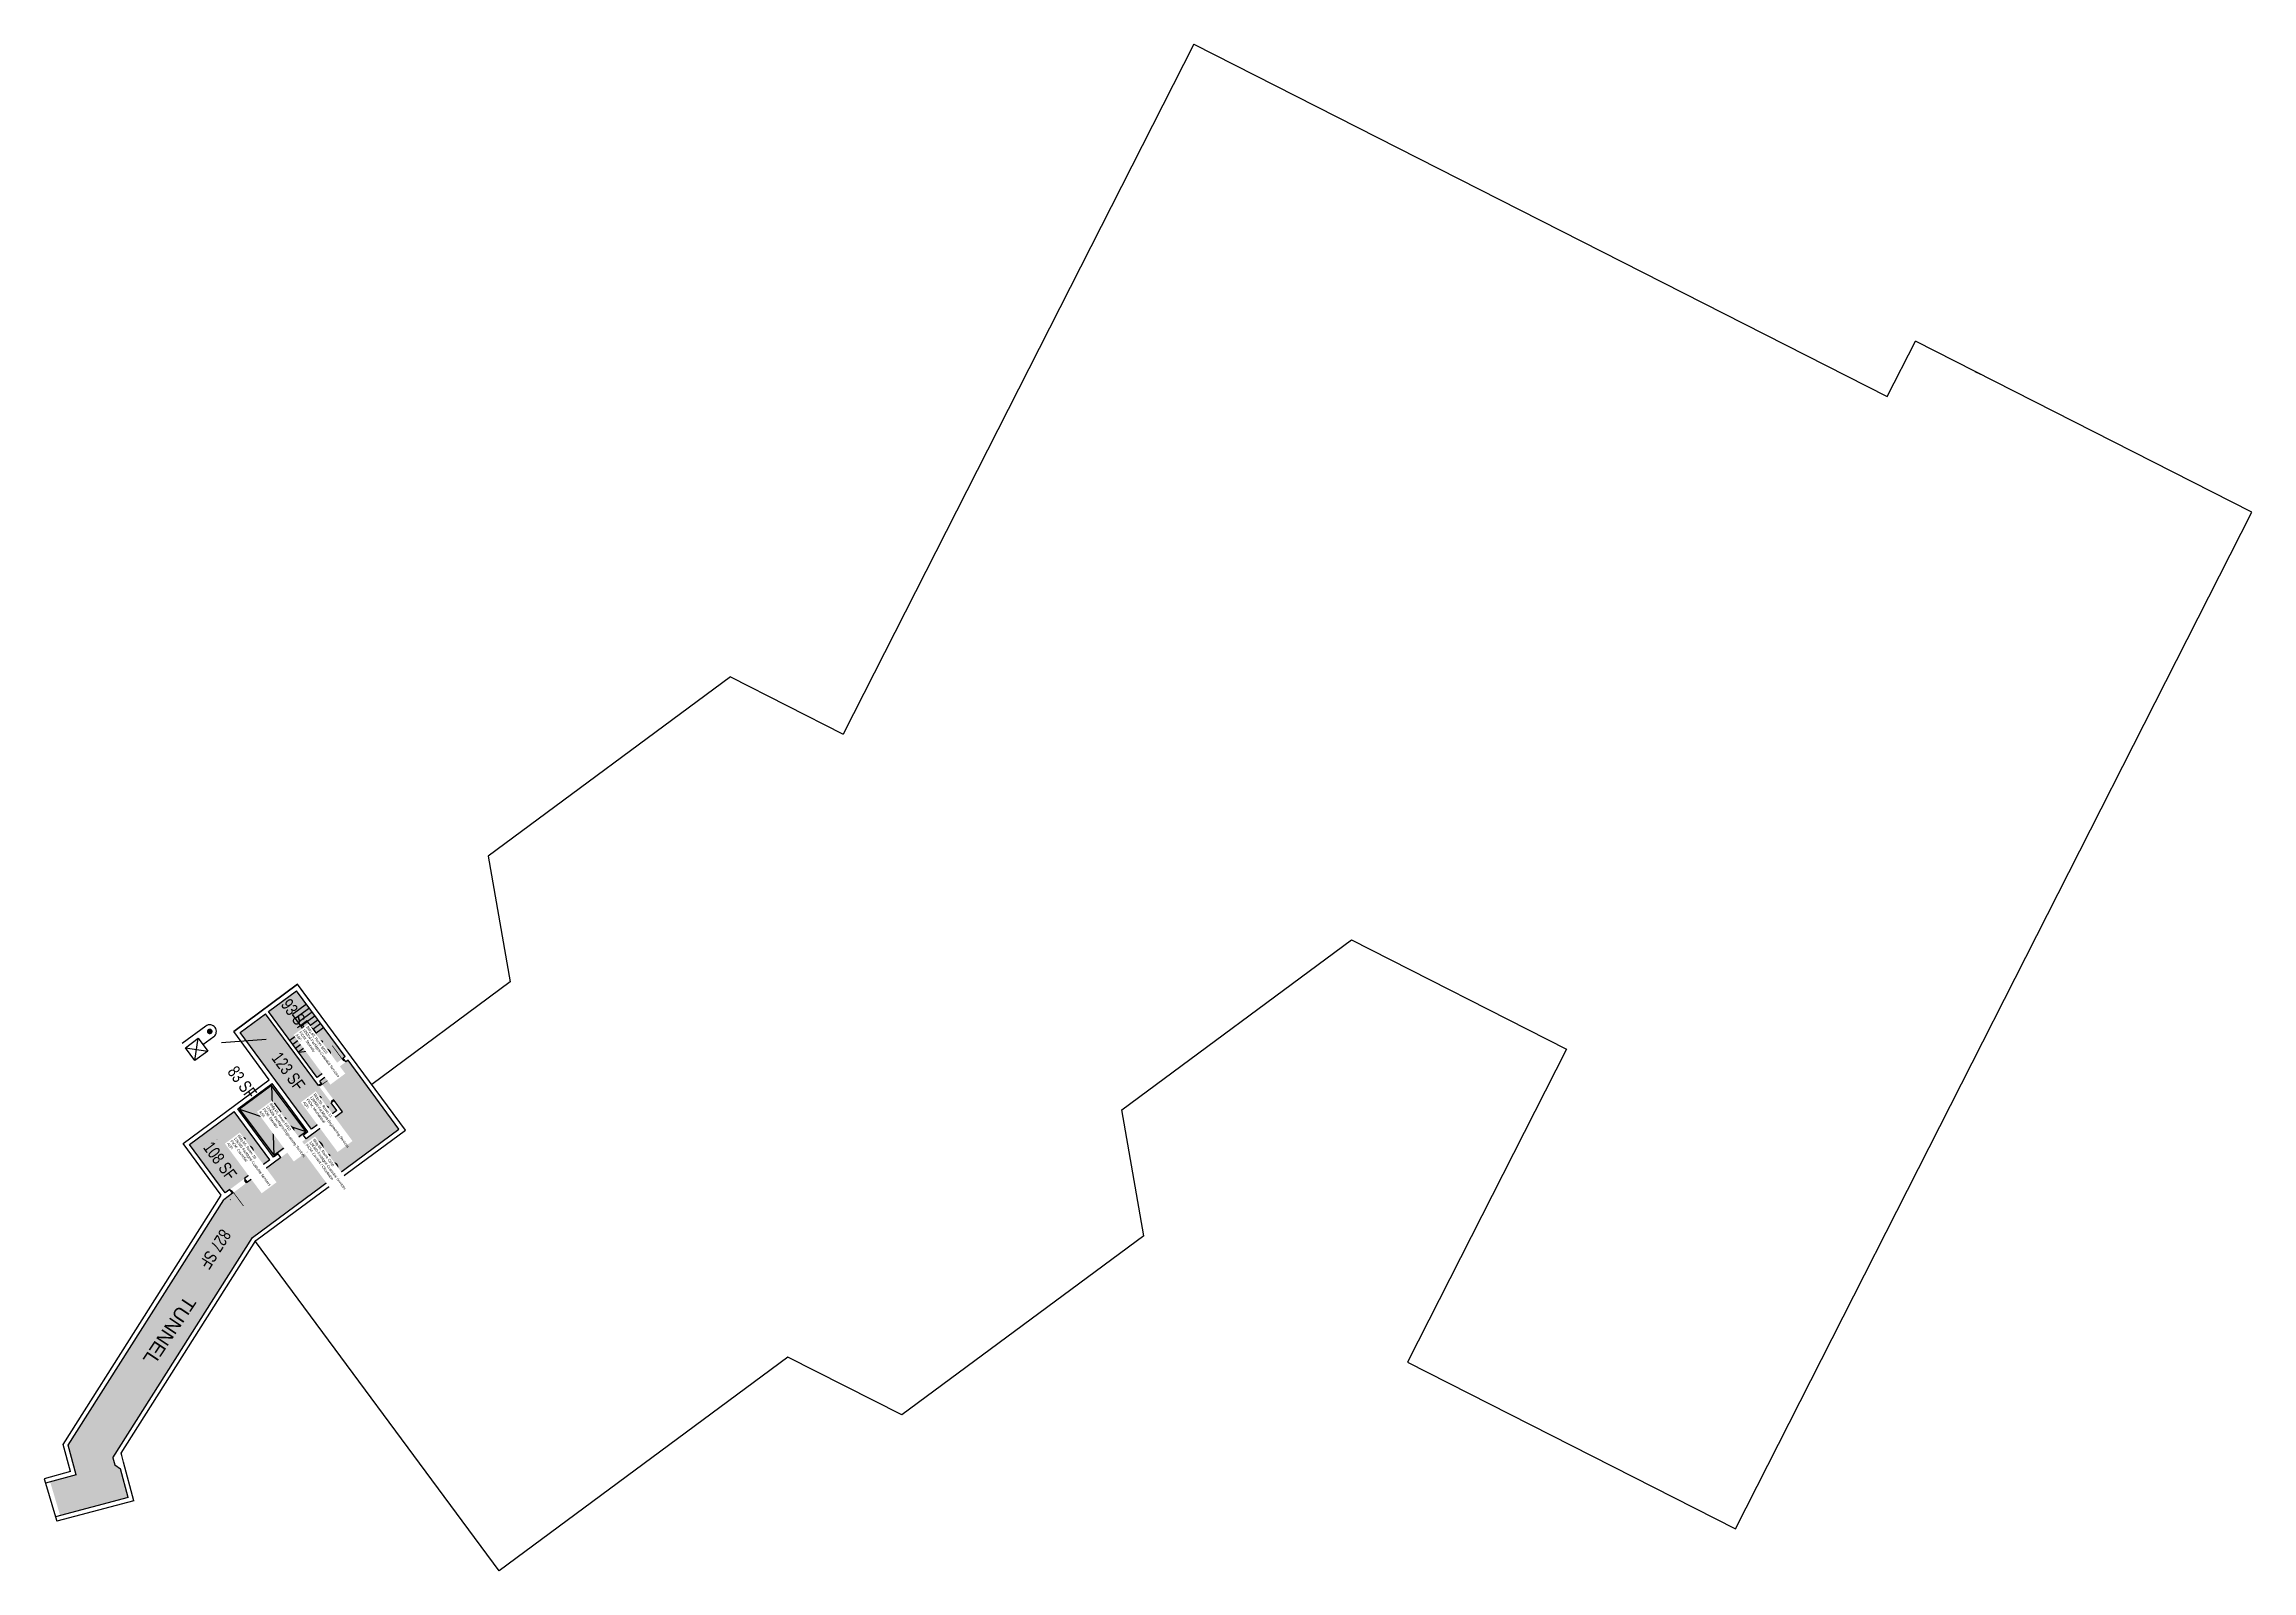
# Model space of a CAD drawing. Header units: inches. Extents: x 69217836 to 69222610, y 27671187 to 27674487.
import ezdxf
from ezdxf.enums import TextEntityAlignment as Align

# ---------------------------------------------------------------- set-up
doc = ezdxf.new("R2010")
doc.units = ezdxf.units.IN
doc.header["$LTSCALE"] = 25
doc.header["$MEASUREMENT"] = 0
doc.layers.get('0').update_dxf_attribs({"linetype": 'CONTINUOUS'})
for name, color, linetype in [('A-DOOR', 2, 'CONTINUOUS'), ('A-FLOR', 3, 'CONTINUOUS'), ('A-IDEN-ICON', 4, 'CONTINUOUS'), ('A-IDEN-RNUM', 7, 'CONTINUOUS'), ('A-IDEN-SNUM', 4, 'CONTINUOUS'), ('A-IDEN-TEXT', 4, 'CONTINUOUS'), ('A-IDEN-VNUM', 4, 'CONTINUOUS'), ('A-SITE', 3, 'CONTINUOUS'), ('A-WALL', 5, 'CONTINUOUS'), ('AREA-TEXT', 3, 'CONTINUOUS'), ('Rooms-Category-Color', 7, 'CONTINUOUS'), ('Rooms-College-Color', 7, 'CONTINUOUS'), ('Rooms-Department-Color', 7, 'CONTINUOUS'), ('Rooms-Division-Color', 7, 'CONTINUOUS'), ('Rooms-Information', 7, 'CONTINUOUS')]:
    doc.layers.add(name, color=color, linetype=linetype)
doc.styles.add('Annotative', font='arial.ttf')
doc.styles.add('CP_AREA', font='arial.ttf', dxfattribs={"height": 15})
doc.styles.add('CP_ROOMSNUMBER', font='arial.ttf', dxfattribs={"height": 1})
doc.styles.add('CP_ROOMVNUMBER', font='arial.ttf', dxfattribs={"width": 0.85, "height": 0.075})

# ---------------------------------------------------------------- blocks, each defined once
blk = doc.blocks.new('CPELEV')
at = {"color": 0, "linetype": 'ByBlock'}
for p, q in [((-0.035, 0.03), (-0.035, -0.08)), ((0.015, 0.03), (0.015, -0.02)), ((-0.015, -0.08), (-0.015, -0.02)), ((-0.015, -0.02), (0.045, -0.02)), ((-0.015, -0.08), (0.045, -0.02)), ((0.045, -0.08), (-0.015, -0.02)), ((0.045, -0.08), (-0.015, -0.08)), ((0.045, -0.02), (0.045, -0.08))]:
    blk.add_line(p, q, dxfattribs=at)
at = {"color": 0, "linetype": 'ByBlock', "const_width": 0.0106}
blk.add_lwpolyline([(-0.0153, 0.03, 1), (-0.0047, 0.03, 1)], format="xyb", close=True, dxfattribs=at)
at = {"color": 0, "linetype": 'ByBlock'}
blk.add_arc((-0.01, 0.03), 0.025, 0, 180, dxfattribs=at)

msp = doc.modelspace()

# ---------------------------------------------------------------- hatches: boundary and pattern name
at = {"layer": 'Rooms-Category-Color', "true_color": 0xadadad}
for points in [[(69218321.1, 27672395.8), (69218380.7, 27672315.3), (69218426.4, 27672253.5), (69218487.4, 27672298.7), (69218463.4, 27672331.3), (69218459.8, 27672336.1), (69218417.9, 27672392.8), (69218403.6, 27672412.1), (69218382.2, 27672441)], [(69218260, 27672350.6), (69218281.4, 27672321.7), (69218295.7, 27672302.4), (69218414.3, 27672142), (69218419.2, 27672145.6), (69218451.3, 27672169.4), (69218469, 27672182.4), (69218374.2, 27672310.5), (69218314.6, 27672391)], [(69218432.3, 27672245.5), (69218493.4, 27672290.7), (69218509.2, 27672269.4), (69218532.9, 27672237.2), (69218536.5, 27672232.4), (69218542.5, 27672224.4), (69218597.5, 27672150), (69218603.4, 27672142), (69218286.7, 27671907.6), (69217984.8, 27671431.2), (69217988.8, 27671416.4), (69218001.5, 27671407.4), (69218018, 27671345.6), (69217870.8, 27671306.6), (69217849.1, 27671379.8), (69217905.7, 27671394.3), (69217888.5, 27671458.6), (69218224.9, 27671989.3), (69218233.8, 27671995.9), (69218292.5, 27672039.4), (69218295.7, 27672041.7), (69218298.4, 27672043.7), (69218327.3, 27672065.1), (69218330.3, 27672067.3), (69218333.5, 27672069.7), (69218347.9, 27672080.4), (69218402.6, 27672120.9), (69218425.1, 27672137.5), (69218457.3, 27672161.3), (69218462.1, 27672164.9), (69218466.9, 27672168.5), (69218470.1, 27672170.8), (69218481.4, 27672179.2)], [(69218255, 27672185.8), (69218332.3, 27672081.3), (69218342, 27672088.5), (69218396.7, 27672128.9), (69218406.3, 27672136), (69218329, 27672240.5)], [(69218150.5, 27672108.5), (69218227.8, 27672004), (69218324.3, 27672075.4), (69218247, 27672179.9), (69218238.5, 27672173.6), (69218161.4, 27672116.5)]]:
    msp.add_hatch(color=253, dxfattribs=at).paths.add_polyline_path(points)
at = {"layer": 'Rooms-College-Color', "true_color": 0xadadad}
for points in [[(69218321.1, 27672395.8), (69218380.7, 27672315.3), (69218426.4, 27672253.5), (69218487.4, 27672298.7), (69218463.4, 27672331.3), (69218459.8, 27672336.1), (69218417.9, 27672392.8), (69218403.6, 27672412.1), (69218382.2, 27672441)], [(69218260, 27672350.6), (69218281.4, 27672321.7), (69218295.7, 27672302.4), (69218414.3, 27672142), (69218419.2, 27672145.6), (69218451.3, 27672169.4), (69218469, 27672182.4), (69218374.2, 27672310.5), (69218314.6, 27672391)], [(69218432.3, 27672245.5), (69218493.4, 27672290.7), (69218509.2, 27672269.4), (69218532.9, 27672237.2), (69218536.5, 27672232.4), (69218542.5, 27672224.4), (69218597.5, 27672150), (69218603.4, 27672142), (69218286.7, 27671907.6), (69217984.8, 27671431.2), (69217988.8, 27671416.4), (69218001.5, 27671407.4), (69218018, 27671345.6), (69217870.8, 27671306.6), (69217849.1, 27671379.8), (69217905.7, 27671394.3), (69217888.5, 27671458.6), (69218224.9, 27671989.3), (69218233.8, 27671995.9), (69218292.5, 27672039.4), (69218295.7, 27672041.7), (69218298.4, 27672043.7), (69218327.3, 27672065.1), (69218330.3, 27672067.3), (69218333.5, 27672069.7), (69218347.9, 27672080.4), (69218402.6, 27672120.9), (69218425.1, 27672137.5), (69218457.3, 27672161.3), (69218462.1, 27672164.9), (69218466.9, 27672168.5), (69218470.1, 27672170.8), (69218481.4, 27672179.2)], [(69218255, 27672185.8), (69218332.3, 27672081.3), (69218342, 27672088.5), (69218396.7, 27672128.9), (69218406.3, 27672136), (69218329, 27672240.5)], [(69218150.5, 27672108.5), (69218227.8, 27672004), (69218324.3, 27672075.4), (69218247, 27672179.9), (69218238.5, 27672173.6), (69218161.4, 27672116.5)]]:
    msp.add_hatch(color=253, dxfattribs=at).paths.add_polyline_path(points)
at = {"layer": 'Rooms-Department-Color', "true_color": 0xacacac}
for points in [[(69218321.1, 27672395.8), (69218380.7, 27672315.3), (69218426.4, 27672253.5), (69218487.4, 27672298.7), (69218463.4, 27672331.3), (69218459.8, 27672336.1), (69218417.9, 27672392.8), (69218403.6, 27672412.1), (69218382.2, 27672441)], [(69218260, 27672350.6), (69218281.4, 27672321.7), (69218295.7, 27672302.4), (69218414.3, 27672142), (69218419.2, 27672145.6), (69218451.3, 27672169.4), (69218469, 27672182.4), (69218374.2, 27672310.5), (69218314.6, 27672391)], [(69218432.3, 27672245.5), (69218493.4, 27672290.7), (69218509.2, 27672269.4), (69218532.9, 27672237.2), (69218536.5, 27672232.4), (69218542.5, 27672224.4), (69218597.5, 27672150), (69218603.4, 27672142), (69218286.7, 27671907.6), (69217984.8, 27671431.2), (69217988.8, 27671416.4), (69218001.5, 27671407.4), (69218018, 27671345.6), (69217870.8, 27671306.6), (69217849.1, 27671379.8), (69217905.7, 27671394.3), (69217888.5, 27671458.6), (69218224.9, 27671989.3), (69218233.8, 27671995.9), (69218292.5, 27672039.4), (69218295.7, 27672041.7), (69218298.4, 27672043.7), (69218327.3, 27672065.1), (69218330.3, 27672067.3), (69218333.5, 27672069.7), (69218347.9, 27672080.4), (69218402.6, 27672120.9), (69218425.1, 27672137.5), (69218457.3, 27672161.3), (69218462.1, 27672164.9), (69218466.9, 27672168.5), (69218470.1, 27672170.8), (69218481.4, 27672179.2)], [(69218255, 27672185.8), (69218332.3, 27672081.3), (69218342, 27672088.5), (69218396.7, 27672128.9), (69218406.3, 27672136), (69218329, 27672240.5)], [(69218150.5, 27672108.5), (69218227.8, 27672004), (69218324.3, 27672075.4), (69218247, 27672179.9), (69218238.5, 27672173.6), (69218161.4, 27672116.5)]]:
    msp.add_hatch(color=253, dxfattribs=at).paths.add_polyline_path(points)
at = {"layer": 'Rooms-Division-Color', "true_color": 0xadadad}
for points in [[(69218321.1, 27672395.8), (69218380.7, 27672315.3), (69218426.4, 27672253.5), (69218487.4, 27672298.7), (69218463.4, 27672331.3), (69218459.8, 27672336.1), (69218417.9, 27672392.8), (69218403.6, 27672412.1), (69218382.2, 27672441)], [(69218260, 27672350.6), (69218281.4, 27672321.7), (69218295.7, 27672302.4), (69218414.3, 27672142), (69218419.2, 27672145.6), (69218451.3, 27672169.4), (69218469, 27672182.4), (69218374.2, 27672310.5), (69218314.6, 27672391)], [(69218432.3, 27672245.5), (69218493.4, 27672290.7), (69218509.2, 27672269.4), (69218532.9, 27672237.2), (69218536.5, 27672232.4), (69218542.5, 27672224.4), (69218597.5, 27672150), (69218603.4, 27672142), (69218286.7, 27671907.6), (69217984.8, 27671431.2), (69217988.8, 27671416.4), (69218001.5, 27671407.4), (69218018, 27671345.6), (69217870.8, 27671306.6), (69217849.1, 27671379.8), (69217905.7, 27671394.3), (69217888.5, 27671458.6), (69218224.9, 27671989.3), (69218233.8, 27671995.9), (69218292.5, 27672039.4), (69218295.7, 27672041.7), (69218298.4, 27672043.7), (69218327.3, 27672065.1), (69218330.3, 27672067.3), (69218333.5, 27672069.7), (69218347.9, 27672080.4), (69218402.6, 27672120.9), (69218425.1, 27672137.5), (69218457.3, 27672161.3), (69218462.1, 27672164.9), (69218466.9, 27672168.5), (69218470.1, 27672170.8), (69218481.4, 27672179.2)], [(69218255, 27672185.8), (69218332.3, 27672081.3), (69218342, 27672088.5), (69218396.7, 27672128.9), (69218406.3, 27672136), (69218329, 27672240.5)], [(69218150.5, 27672108.5), (69218227.8, 27672004), (69218324.3, 27672075.4), (69218247, 27672179.9), (69218238.5, 27672173.6), (69218161.4, 27672116.5)]]:
    msp.add_hatch(color=253, dxfattribs=at).paths.add_polyline_path(points)

# ---------------------------------------------------------------- linework, layer by layer
at = {"layer": 'A-DOOR'}
for points in [[(69218480.4, 27672293.5, 1.5, 1.5, 0), (69218459, 27672322.5, 0, 0, 0), (69218458.4, 27672322, 0, 0, 0.414214), (69218453, 27672271.4, 0, 0, 0.414214)], [(69218437.5, 27672238.4, 1.5, 1.5, 0), (69218471.3, 27672263.4, 0, 0, 0), (69218470.8, 27672264, 0, 0, -0.414214), (69218462, 27672205.3, 0, 0, -0.414214)], [(69218245.7, 27672004.7, 1.5, 1.5, 0), (69218267.1, 27671975.8, 0, 0, 0), (69218267.7, 27671976.2, 0, 0, 0.414214), (69218273.1, 27672026.9, 0, 0, 0.414214)]]:
    msp.add_lwpolyline(points, format="xyseb", dxfattribs=at)
at = {"layer": 'A-FLOR'}
for p, q in [((69218403.6, 27672412.1), (69218373, 27672389.5)), ((69218428.6, 27672378.3), (69218367.5, 27672333.1)), ((69218429.2, 27672313.5), (69218373, 27672389.5)), ((69218434.8, 27672369.9), (69218373.7, 27672324.7)), ((69218409.8, 27672403.6), (69218379.3, 27672381)), ((69218441, 27672361.4), (69218379.9, 27672316.2)), ((69218416.1, 27672395.2), (69218385.5, 27672372.6)), ((69218422.3, 27672386.7), (69218391.8, 27672364.2)), ((69218416.8, 27672330.4), (69218386.2, 27672307.8)), ((69218386.2, 27672307.8), (69218429.2, 27672313.5)), ((69218423, 27672321.9), (69218407.7, 27672310.6)), ((69218429.2, 27672313.5), (69218429.2, 27672313.5)), ((69218328.1, 27672236.1), (69218258.9, 27672185)), ((69218328.1, 27672236.1), (69218332.7, 27672085.3)), ((69218401.8, 27672136.5), (69218328.1, 27672236.1)), ((69218258.9, 27672185), (69218401.8, 27672136.5)), ((69218258.9, 27672185), (69218332.7, 27672085.3)), ((69218332.7, 27672085.3), (69218401.8, 27672136.5)), ((69217839.1, 27671376.5), (69217861, 27671303.7))]:
    msp.add_line(p, q, dxfattribs=at)
at = {"layer": 'A-IDEN-ICON'}
msp.add_line((69218219.7, 27672329.2), (69218316.2, 27672336), dxfattribs=at)
at = {"layer": 'A-SITE'}
for p, q in [((69220321.8, 27674487.2), (69219564, 27672995.6)), ((69220321.8, 27674487.2), (69221821.4, 27673725.4)), ((69221821.4, 27673725.4), (69221882.1, 27673844.8)), ((69222609.6, 27673475.3), (69221882.1, 27673844.8)), ((69222023.8, 27673772.8), (69222011.4, 27673779.2)), ((69221493.1, 27671277.6), (69222609.6, 27673475.3)), ((69219319.9, 27673119.6), (69218796.3, 27672732)), ((69219319.9, 27673119.6), (69219564, 27672995.6)), ((69218796.3, 27672732), (69218844, 27672460)), ((69220166.5, 27672183.4), (69220662.8, 27672550.7)), ((69220662.8, 27672550.7), (69221128.1, 27672314.4)), ((69218844, 27672460), (69218544.6, 27672238.4)), ((69221128.1, 27672314.4), (69220784.3, 27671637.7)), ((69220214.2, 27671911.4), (69220166.5, 27672183.4)), ((69218820, 27671186.9), (69218293.1, 27671899)), ((69220214.2, 27671911.4), (69219690.5, 27671523.9)), ((69219444.3, 27671648.9), (69218820, 27671186.9)), ((69219690.5, 27671523.9), (69219444.3, 27671648.9)), ((69220784.3, 27671637.7), (69221493.1, 27671277.6))]:
    msp.add_line(p, q, dxfattribs=at)
at = {"layer": 'A-WALL'}
for p, q in [((69218246, 27672352.7), (69218384.3, 27672455)), ((69218384.3, 27672455), (69218246, 27672352.7)), ((69218321.1, 27672395.8), (69218382.2, 27672441)), ((69218487.4, 27672298.7), (69218382.2, 27672441)), ((69218617.4, 27672139.9), (69218384.3, 27672455)), ((69218411.6, 27672418), (69218384.3, 27672455)), ((69218260, 27672350.6), (69218314.6, 27672391)), ((69218429.4, 27672235.9), (69218314.6, 27672391)), ((69218426.4, 27672253.5), (69218321.1, 27672395.8)), ((69218323, 27672248.6), (69218246, 27672352.7)), ((69218273.4, 27672315.7), (69218246, 27672352.7)), ((69218414.3, 27672142), (69218260, 27672350.6)), ((69218450.5, 27672271.4), (69218426.3, 27672253.5)), ((69218452.1, 27672272.6), (69218450.5, 27672271.4)), ((69218456.4, 27672263.3), (69218450.5, 27672271.4)), ((69218455.6, 27672267.7), (69218452.1, 27672272.6)), ((69218455.6, 27672267.7), (69218454, 27672266.5)), ((69218481, 27672294), (69218482.6, 27672295.2)), ((69218484.6, 27672289.1), (69218481, 27672294)), ((69218487.4, 27672298.7), (69218482.6, 27672295.2)), ((69218488.6, 27672287.1), (69218482.6, 27672295.2)), ((69218486.2, 27672290.3), (69218484.6, 27672289.1)), ((69218493.4, 27672290.7), (69218488.6, 27672287.1)), ((69218603.4, 27672142), (69218493.4, 27672290.7)), ((69218136.5, 27672110.6), (69218323, 27672248.6)), ((69218136.5, 27672110.6), (69218323, 27672248.6)), ((69218255, 27672185.8), (69218329, 27672240.5)), ((69218406.3, 27672136), (69218329, 27672240.5)), ((69218406.3, 27672136), (69218329, 27672240.5)), ((69218435.9, 27672240.7), (69218429.4, 27672235.9)), ((69218432.2, 27672235.5), (69218431, 27672237.1)), ((69218437.1, 27672239.1), (69218432.2, 27672235.5)), ((69218456.4, 27672263.3), (69218432.3, 27672245.5)), ((69218435.9, 27672240.7), (69218432.3, 27672245.5)), ((69218437.1, 27672239.1), (69218435.9, 27672240.7)), ((69218150.5, 27672108.5), (69218247, 27672179.9)), ((69218324.3, 27672075.4), (69218247, 27672179.9)), ((69218332.3, 27672081.3), (69218255, 27672185.8)), ((69218481.4, 27672179.2), (69218402.6, 27672120.9)), ((69218469, 27672182.4), (69218414.3, 27672142)), ((69218463.2, 27672203.7), (69218456.8, 27672198.9)), ((69218469, 27672182.4), (69218456.8, 27672198.9)), ((69218462, 27672205.3), (69218457.2, 27672201.7)), ((69218458.4, 27672200.1), (69218457.2, 27672201.7)), ((69218463.2, 27672203.7), (69218462, 27672205.3)), ((69218481.4, 27672179.2), (69218463.2, 27672203.7)), ((69218286.7, 27671907.6), (69218603.4, 27672142)), ((69218294.2, 27671900.7), (69218617.4, 27672139.9)), ((69218406.3, 27672136), (69218396.7, 27672128.9)), ((69218402.6, 27672120.9), (69218396.7, 27672128.9)), ((69218219.1, 27671999), (69218136.5, 27672110.6)), ((69218227.8, 27672004), (69218150.5, 27672108.5)), ((69218324.3, 27672075.4), (69218269.6, 27672034.9)), ((69218347.9, 27672080.4), (69218275.6, 27672026.9)), ((69218342, 27672088.5), (69218332.3, 27672081.3)), ((69218347.9, 27672080.4), (69218342, 27672088.5)), ((69218275.6, 27672026.9), (69218269.6, 27672034.9)), ((69218270.4, 27672030.5), (69218272, 27672031.7)), ((69218274, 27672025.7), (69218270.4, 27672030.5)), ((69218275.6, 27672026.9), (69218274, 27672025.7)), ((69217877.7, 27671460.2), (69218219.1, 27671999)), ((69217888.5, 27671458.6), (69218224.9, 27671989.3)), ((69218243.4, 27672003.1), (69218224.9, 27671989.3)), ((69218237.5, 27672011.1), (69218227.8, 27672004)), ((69218243.4, 27672003.1), (69218237.5, 27672011.1)), ((69218238.6, 27671989.5), (69218239.1, 27671988.7)), ((69218238.6, 27671989.5), (69218239.1, 27671988.7)), ((69218241.5, 27672009.1), (69218239.9, 27672007.9)), ((69218245, 27672004.3), (69218241.5, 27672009.1)), ((69218245, 27672004.3), (69218243.4, 27672003.1)), ((69217984.8, 27671431.2), (69218286.7, 27671907.6)), ((69218002.9, 27671441.1), (69218294.2, 27671900.7)), ((69217893.4, 27671401.4), (69217877.7, 27671460.2)), ((69217905.7, 27671394.3), (69217888.5, 27671458.6)), ((69217984.8, 27671431.2), (69217988.8, 27671416.4)), ((69217988.8, 27671416.4), (69218001.5, 27671407.4)), ((69218018, 27671345.6), (69218001.5, 27671407.4)), ((69218004.2, 27671436.4), (69218002.9, 27671441.1)), ((69218008.1, 27671421.6), (69218004.2, 27671436.4)), ((69218030.3, 27671338.5), (69218008.1, 27671421.6)), ((69217893.4, 27671401.4), (69217836.2, 27671386.1)), ((69217836.2, 27671386.1), (69217839.1, 27671376.5)), ((69217905.7, 27671394.3), (69217839.1, 27671376.5)), ((69218018, 27671345.6), (69217861, 27671303.7)), ((69218030.3, 27671338.5), (69217863.9, 27671294.1)), ((69217861, 27671303.7), (69217863.9, 27671294.1))]:
    msp.add_line(p, q, dxfattribs=at)

# ---------------------------------------------------------------- block references
at = {"layer": 'A-IDEN-ICON', "xscale": 575.9999999972644, "yscale": 575.9999999972644, "zscale": 575.9999999972644, "rotation": 306.4982060704332}
msp.add_blockref('CPELEV', (69218183.8, 27672338.1), dxfattribs=at)

# ---------------------------------------------------------------- texts
at = {"layer": 'A-IDEN-RNUM', "style": 'CP_ROOMSNUMBER'}
for s, p in [('S010-00', (69218409, 27672299.1)), ('0011-00', (69218371.4, 27672247.6)), ('E010-00', (69218344.9, 27672133.6)), ('0010-00', (69218208.5, 27672118.6)), ('C010-00', (69218390.2, 27672074.9))]:
    msp.add_text(s, height=0.36, rotation=0.2151, dxfattribs=at).set_placement(p)
at = {"layer": 'A-IDEN-SNUM', "style": 'CP_ROOMSNUMBER'}
for s, p in [('0650S01000', (69218409, 27672299.1)), ('0650001100', (69218371.4, 27672247.6)), ('0650E01000', (69218344.9, 27672133.6)), ('0650001000', (69218208.5, 27672118.6)), ('0650C01000', (69218390.2, 27672074.9))]:
    msp.add_text(s, height=0.36, rotation=0.2151, dxfattribs=at).set_placement(p)
at = {"layer": 'A-IDEN-TEXT', "style": 'Annotative'}
msp.add_text('TUNNEL', height=30, rotation=236.3116, dxfattribs=at).set_placement((69218141.4, 27671783.7))
at = {"layer": 'A-IDEN-VNUM', "style": 'CP_ROOMVNUMBER', "width": 0.85}
for s, p in [('S10', (69218379.5, 27672344.9)), ('E10', (69218300.4, 27672178.7)), ('11', (69218395.2, 27672199.1)), ('10', (69218231, 27672109.9)), ('C10', (69218393.7, 27672101.5))]:
    msp.add_text(s, height=40, rotation=306.4982, dxfattribs=at).set_placement(p)
at = {"layer": 'AREA-TEXT', "style": 'CP_AREA', "width": 0.75}
for s, rotation, p in [('93 SF', 306.4982, (69218380.1, 27672388.2)), ('83 SF', 306.4982, (69218264.5, 27672243)), ('123 SF', 306.4982, (69218364.5, 27672266.5)), ('108 SF', 306.4982, (69218216.7, 27672073.1)), ('827 SF', 237.8065, (69218206.1, 27671882.3))]:
    msp.add_text(s, height=27, rotation=rotation, dxfattribs=at).set_placement(p, align=Align.MIDDLE_CENTER)

# ---------------------------------------------------------------- next in the draw order: texts
at = {"layer": 'Rooms-Information', "insert": (69218393.7, 27672101.5), "char_height": 5.714, "width": 128, "attachment_point": 7, "rotation": 306.4982, "style": 'CP_ROOMVNUMBER', "bg_fill": 3, "box_fill_scale": 1.5, "bg_fill_color": 256, "bg_fill_true_color": 13158600, "bg_fill_transparency": 0}
msp.add_mtext('Bldg.65, Room C010^M^J128300-FacMgmt-Custodial Services^M^JFICM: Corridor / Circulation^M^JASF: ', dxfattribs=at)

# ---------------------------------------------------------------- next in the draw order: texts
at = {"layer": 'Rooms-Information', "insert": (69218395.2, 27672199.1), "char_height": 5.714, "width": 128, "attachment_point": 7, "rotation": 306.4982, "style": 'CP_ROOMVNUMBER', "bg_fill": 3, "box_fill_scale": 1.5, "bg_fill_color": 256, "bg_fill_true_color": 13158600, "bg_fill_transparency": 0}
msp.add_mtext('Bldg.65, Room 11^M^J128006-FacMgmt-Engineering Services^M^JFICM: Mechanical^M^JASF: ', dxfattribs=at)

# ---------------------------------------------------------------- next in the draw order: texts
at = {"layer": 'Rooms-Information', "char_height": 5.714, "width": 128, "attachment_point": 7, "rotation": 306.4982, "style": 'CP_ROOMVNUMBER', "bg_fill": 3, "box_fill_scale": 1.5, "bg_fill_color": 256, "bg_fill_true_color": 13158600, "bg_fill_transparency": 0}
for s, insert in [('Bldg.65, Room S010^M^J128300-FacMgmt-Custodial Services^M^JFICM: Stairway^M^JASF: ', (69218379.5, 27672344.9)), ('Bldg.65, Room E010^M^J128006-FacMgmt-Engineering Services^M^JFICM: Elevator^M^JASF: ', (69218300.4, 27672178.7))]:
    msp.add_mtext(s, dxfattribs=dict(at, insert=insert))

# ---------------------------------------------------------------- next in the draw order: texts
at = {"layer": 'Rooms-Information', "insert": (69218231, 27672109.9), "char_height": 5.714, "width": 128, "attachment_point": 7, "rotation": 306.4982, "style": 'CP_ROOMVNUMBER', "bg_fill": 3, "box_fill_scale": 1.5, "bg_fill_color": 256, "bg_fill_true_color": 13158600, "bg_fill_transparency": 0}
msp.add_mtext('Bldg.65, Room 10^M^J128300-FacMgmt-Custodial Services^M^JFICM: Custodial^M^JASF: ', dxfattribs=at)

doc.saveas('drawing.dxf')
